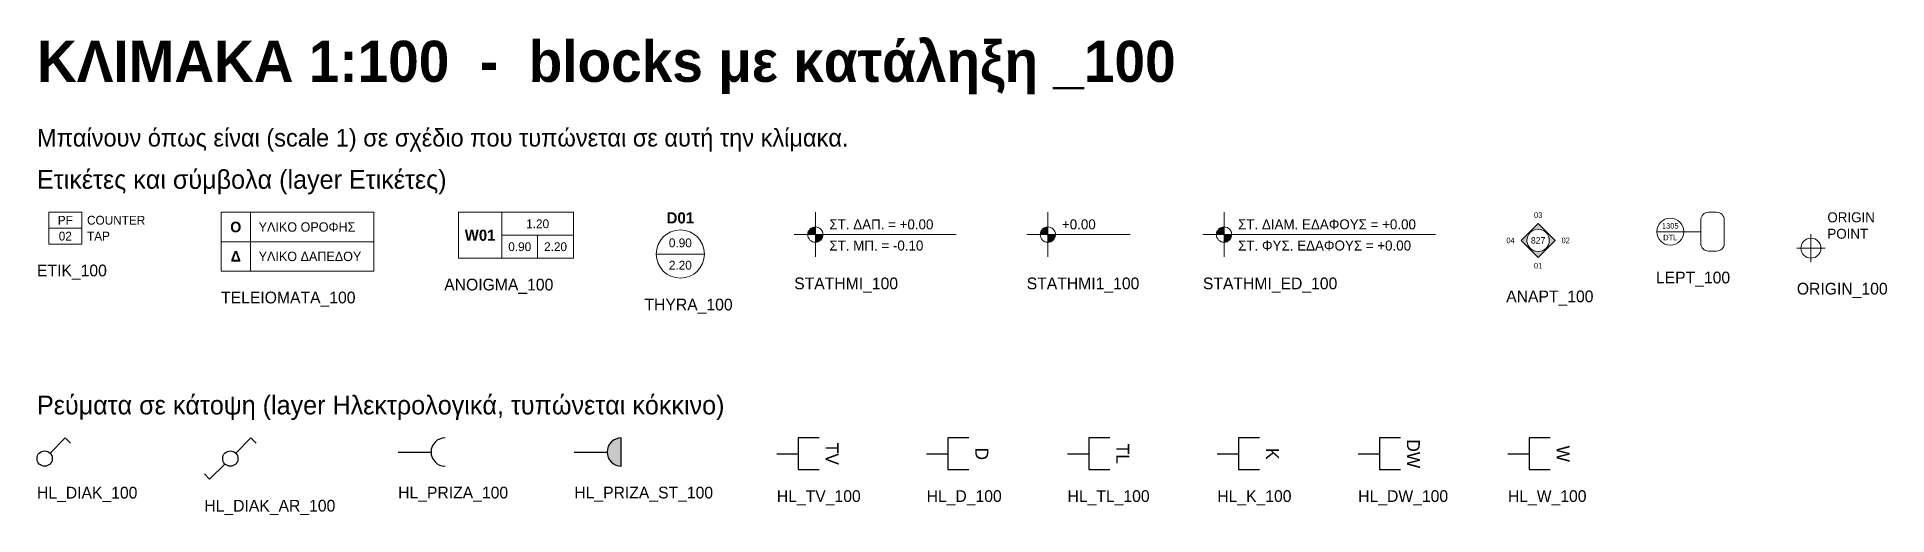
# Model space of a CAD drawing. Extents: x 0 to 269, y -106 to 0.
# Drawn here: x 92.85 to 124.36, y -8.07 to 0.06 of the extents above; entities that cross this region are included whole.
import ezdxf
from ezdxf.enums import TextEntityAlignment as Align

# ---------------------------------------------------------------- set-up
doc = ezdxf.new("R2010")
doc.units = 0
doc.layers.add('KIT-Οδηγίες', color=140, linetype='Continuous', plot=False)
doc.layers.add('Ετικέτες', color=61, linetype='Continuous', lineweight=18)
doc.layers.add('Ηλεκτρολογικά', color=1, linetype='Continuous', lineweight=25)
doc.styles.add('KIT', font='Commissioner-Regular.ttf')
doc.styles.add('KIT-B', font='Commissioner-Bold.ttf')

msp = doc.modelspace()

# ---------------------------------------------------------------- texts
at = {"layer": 'KIT-Οδηγίες'}
for s, height, style, p in [('ΚΛΙΜΑΚΑ 1:100  -  blocks με κατάληξη _100', 0.7, 'KIT-B', (92.85, -0.7)), ('Μπαίνουν όπως είναι (scale 1) σε σχέδιο που τυπώνεται σε αυτή την κλίμακα.', 0.3, 'KIT', (92.85, -1.8)), ('Ετικέτες και σύμβολα (layer Ετικέτες)', 0.32, 'KIT', (92.85, -2.52)), ('ETIK_100', 0.2, 'KIT', (92.85, -4.01)), ('ANOIGMA_100', 0.2, 'KIT', (99.785, -4.25)), ('STATHMI_100', 0.2, 'KIT', (105.745, -4.23)), ('STATHMI1_100', 0.2, 'KIT', (109.705, -4.23)), ('STATHMI_ED_100', 0.2, 'KIT', (112.705, -4.23)), ('LEPT_100', 0.2, 'KIT', (120.42, -4.13)), ('TELEIOMATA_100', 0.2, 'KIT', (95.985, -4.47)), ('THYRA_100', 0.2, 'KIT', (103.195, -4.59)), ('ANAPT_100', 0.2, 'KIT', (117.87, -4.451)), ('ORIGIN_100', 0.2, 'KIT', (122.82, -4.32)), ('Ρεύματα σε κάτοψη (layer Ηλεκτρολογικά, τυπώνεται κόκκινο)', 0.32, 'KIT', (92.85, -6.36)), ('HL_DIAK_100', 0.2, 'KIT', (92.85, -7.792)), ('HL_DIAK_AR_100', 0.2, 'KIT', (95.7, -8.014)), ('HL_PRIZA_100', 0.2, 'KIT', (99, -7.79)), ('HL_PRIZA_ST_100', 0.2, 'KIT', (102, -7.79)), ('HL_TV_100', 0.2, 'KIT', (105.45, -7.85)), ('HL_D_100', 0.2, 'KIT', (108, -7.85)), ('HL_TL_100', 0.2, 'KIT', (110.4, -7.85)), ('HL_K_100', 0.2, 'KIT', (112.95, -7.85)), ('HL_DW_100', 0.2, 'KIT', (115.35, -7.85)), ('HL_W_100', 0.2, 'KIT', (117.9, -7.85))]:
    msp.add_text(s, height=height, dxfattribs=dict(at, style=style)).set_placement(p)

# ---------------------------------------------------------------- blocks, each defined once
blk = doc.blocks.new('HL_DIAK_100')
for p, q in [((0.092, 0.092), (0.352, 0.352)), ((0.352, 0.352), (0.442, 0.262))]:
    blk.add_line(p, q)
blk.add_circle((0, 0), 0.13)
blk = doc.blocks.new('HL_DIAK_AR_100')
for p, q in [((0.092, 0.092), (0.352, 0.352)), ((0.352, 0.352), (0.442, 0.262)), ((-0.352, -0.352), (-0.442, -0.262)), ((-0.092, -0.092), (-0.352, -0.352))]:
    blk.add_line(p, q)
blk.add_circle((0, 0), 0.13)
blk = doc.blocks.new('HL_PRIZA_100')
blk.add_line((0, 0), (0.56, 0))
blk.add_arc((0.8, 0), 0.24, 90, 270)
blk = doc.blocks.new('HL_PRIZA_ST_100')
blk.add_hatch(color=256).paths.add_polyline_path([(0.8, 0), (0.8, 0.24, 1), (0.8, -0.24)])
for p, q in [((0, 0), (0.56, 0)), ((0.8, -0.24), (0.8, 0.24))]:
    blk.add_line(p, q)
blk.add_arc((0.8, 0), 0.24, 90, 270)
blk = doc.blocks.new('HL_TV_100')
blk.add_line((0, 0), (0.36, 0))
blk.add_lwpolyline([(0.72, 0.27), (0.36, 0.27), (0.36, -0.27), (0.72, -0.27)])
at = {"style": 'KIT'}
blk.add_text('TV', height=0.22, rotation=-90, dxfattribs=at).set_placement((0.94, 0), align=Align.MIDDLE_CENTER)
blk = doc.blocks.new('HL_D_100')
blk.add_line((0, 0), (0.36, 0))
blk.add_lwpolyline([(0.72, 0.27), (0.36, 0.27), (0.36, -0.27), (0.72, -0.27)])
at = {"style": 'KIT'}
blk.add_text('D', height=0.22, rotation=-90, dxfattribs=at).set_placement((0.94, 0), align=Align.MIDDLE_CENTER)
blk = doc.blocks.new('HL_TL_100')
blk.add_line((0, 0), (0.36, 0))
blk.add_lwpolyline([(0.72, 0.27), (0.36, 0.27), (0.36, -0.27), (0.72, -0.27)])
at = {"style": 'KIT'}
blk.add_text('TL', height=0.22, rotation=-90, dxfattribs=at).set_placement((0.94, 0), align=Align.MIDDLE_CENTER)
blk = doc.blocks.new('HL_K_100')
blk.add_line((0, 0), (0.36, 0))
blk.add_lwpolyline([(0.72, 0.27), (0.36, 0.27), (0.36, -0.27), (0.72, -0.27)])
at = {"style": 'KIT'}
blk.add_text('K', height=0.22, rotation=-90, dxfattribs=at).set_placement((0.94, 0), align=Align.MIDDLE_CENTER)
blk = doc.blocks.new('HL_DW_100')
blk.add_line((0, 0), (0.36, 0))
blk.add_lwpolyline([(0.72, 0.27), (0.36, 0.27), (0.36, -0.27), (0.72, -0.27)])
at = {"style": 'KIT'}
blk.add_text('DW', height=0.22, rotation=-90, dxfattribs=at).set_placement((0.94, 0), align=Align.MIDDLE_CENTER)
blk = doc.blocks.new('HL_W_100')
blk.add_line((0, 0), (0.36, 0))
blk.add_lwpolyline([(0.72, 0.27), (0.36, 0.27), (0.36, -0.27), (0.72, -0.27)])
at = {"style": 'KIT'}
blk.add_text('W', height=0.22, rotation=-90, dxfattribs=at).set_placement((0.94, 0), align=Align.MIDDLE_CENTER)
blk = doc.blocks.new('ETIK_100')
blk.add_line((0, 0.27), (0.56, 0.27))
blk.add_lwpolyline([(0, 0), (0.56, 0), (0.56, 0.54), (0, 0.54)], close=True)
at = {"style": 'KIT'}
for tag, p in [('ΚΩΔΙΚΟΣ', (0.28, 0.405)), ('ΑΡΙΘΜΟΣ', (0.28, 0.135))]:
    blk.add_attdef(tag, text='', height=0.15, dxfattribs=at).set_placement(p, align=Align.MIDDLE_CENTER)
for tag, p in [('ΚΕΙΜΕΝΟ1', (0.65, 0.33)), ('ΚΕΙΜΕΝΟ2', (0.65, 0.06))]:
    blk.add_attdef(tag, p, '', height=0.15, dxfattribs=at)
blk = doc.blocks.new('TELEIOMATA_100')
for p, q in [((0.5, 0), (0.5, 1)), ((0, 0.5), (2.6, 0.5))]:
    blk.add_line(p, q)
blk.add_lwpolyline([(0, 0), (2.6, 0), (2.6, 1), (0, 1)], close=True)
at = {"style": 'KIT-B'}
for s, p in [('Ο', (0.25, 0.75)), ('Δ', (0.25, 0.25))]:
    blk.add_text(s, height=0.18, dxfattribs=at).set_placement(p, align=Align.MIDDLE_CENTER)
at = {"style": 'KIT'}
for tag, p in [('ΟΡΟΦΗ', (0.64, 0.75)), ('ΔΑΠΕΔΟ', (0.64, 0.25))]:
    blk.add_attdef(tag, text='', height=0.16, dxfattribs=at).set_placement(p, align=Align.MIDDLE_LEFT)
blk = doc.blocks.new('ANOIGMA_100')
for p, q in [((0.74, 0), (0.74, 0.78)), ((0.74, 0.39), (1.96, 0.39)), ((1.35, 0), (1.35, 0.39))]:
    blk.add_line(p, q)
blk.add_lwpolyline([(0, 0), (1.96, 0), (1.96, 0.78), (0, 0.78)], close=True)
for tag, height, style, p in [('ΠΛΑΤΟΣ', 0.15, 'KIT', (1.35, 0.585)), ('ΑΡΙΘΜΟΣ', 0.19, 'KIT-B', (0.37, 0.39)), ('ΠΟΔΙΑ', 0.15, 'KIT', (1.045, 0.195)), ('ΠΡΕΚΙ', 0.15, 'KIT', (1.655, 0.195))]:
    blk.add_attdef(tag, text='', height=height, dxfattribs=dict(style=style)).set_placement(p, align=Align.MIDDLE_CENTER)
blk = doc.blocks.new('THYRA_100')
blk.add_line((-0.41, 0), (0.41, 0))
blk.add_circle((0, 0), 0.41)
at = {"style": 'KIT-B'}
blk.add_attdef('ΑΡΙΘΜΟΣ', text='', height=0.19, dxfattribs=at).set_placement((0, 0.52), align=Align.CENTER)
at = {"style": 'KIT'}
for tag, p in [('ΠΛΑΤΟΣ', (0, 0.19)), ('ΠΡΕΚΙ', (0, -0.19))]:
    blk.add_attdef(tag, text='', height=0.15, dxfattribs=at).set_placement(p, align=Align.MIDDLE_CENTER)
blk = doc.blocks.new('STATHMI_100')
for points in [[(0, 0), (0, 0.13, 0.414214), (-0.13, 0)], [(0, 0), (0, -0.13, 0.414214), (0.13, 0)]]:
    blk.add_hatch(color=256).paths.add_polyline_path(points)
for p, q in [((0, -0.38), (0, 0.38)), ((-0.36, 0), (2.4, 0))]:
    blk.add_line(p, q)
blk.add_circle((0, 0), 0.13)
at = {"style": 'KIT'}
for tag, p in [('ΔΑΠΕΔΟ', (0.24, 0.09)), ('ΜΠΕΤΟΝ', (0.24, -0.27))]:
    blk.add_attdef(tag, p, '', height=0.17, dxfattribs=at)
blk = doc.blocks.new('STATHMI1_100')
for points in [[(0, 0), (0, 0.13, 0.414214), (-0.13, 0)], [(0, 0), (0, -0.13, 0.414214), (0.13, 0)]]:
    blk.add_hatch(color=256).paths.add_polyline_path(points)
for p, q in [((0, -0.38), (0, 0.38)), ((-0.36, 0), (1.4, 0))]:
    blk.add_line(p, q)
blk.add_circle((0, 0), 0.13)
at = {"style": 'KIT'}
blk.add_attdef('ΣΤΑΘΜΗ', (0.24, 0.09), '', height=0.17, dxfattribs=at)
blk = doc.blocks.new('STATHMI_ED_100')
for points in [[(0, 0), (0, 0.13, 0.414214), (-0.13, 0)], [(0, 0), (0, -0.13, 0.414214), (0.13, 0)]]:
    blk.add_hatch(color=256).paths.add_polyline_path(points)
for p, q in [((0, -0.38), (0, 0.38)), ((-0.36, 0), (3.604, 0))]:
    blk.add_line(p, q)
blk.add_circle((0, 0), 0.13)
at = {"style": 'KIT'}
for tag, p in [('ΔΙΑΜΟΡΦΩΜΕΝΟ', (0.24, 0.09)), ('ΦΥΣΙΚΟ', (0.24, -0.27))]:
    blk.add_attdef(tag, p, '', height=0.17, dxfattribs=at)
blk = doc.blocks.new('ANAPT_100')
h = blk.add_hatch(color=256)
h.paths.add_polyline_path([(0.29, 0), (0, 0.29), (-0.29, 0), (0, -0.29)])
h.paths.add_polyline_path([(-0.19, 0, 1), (0.19, 0, 1)], flags=16)
blk.add_lwpolyline([(0.29, 0), (0, 0.29), (-0.29, 0), (0, -0.29)], close=True)
blk.add_circle((0, 0), 0.19)
at = {"style": 'KIT'}
for s, p in [('03', (0, 0.43)), ('04', (-0.47, 0)), ('02', (0.47, 0)), ('01', (0, -0.43))]:
    blk.add_text(s, height=0.095, dxfattribs=at).set_placement(p, align=Align.MIDDLE_CENTER)
blk.add_attdef('ΣΧΕΔΙΟ', text='', height=0.11, dxfattribs=at).set_placement((0, 0), align=Align.MIDDLE_CENTER)
blk = doc.blocks.new('LEPT_100')
for p, q in [((-0.23, 0), (0.23, 0)), ((0.23, 0), (0.52, 0))]:
    blk.add_line(p, q)
blk.add_lwpolyline([(0.65, -0.33), (0.79, -0.33, 0.414214), (0.92, -0.2), (0.92, 0.2, 0.414214), (0.79, 0.33), (0.65, 0.33, 0.414214), (0.52, 0.2), (0.52, -0.2, 0.414214)], format="xyb", close=True)
blk.add_circle((0, 0), 0.23)
at = {"style": 'KIT'}
blk.add_text('DTL', height=0.095, dxfattribs=at).set_placement((0, -0.1), align=Align.MIDDLE_CENTER)
blk.add_attdef('ΣΧΕΔΙΟ', text='', height=0.095, dxfattribs=at).set_placement((0, 0.1), align=Align.MIDDLE_CENTER)
blk = doc.blocks.new('ORIGIN_100')
at = {"color": 1}
for p, q in [((-0.24, 0), (0.24, 0)), ((0, -0.24), (0, 0.24))]:
    blk.add_line(p, q, dxfattribs=at)
blk.add_circle((0, 0), 0.17, dxfattribs=at)
at = {"color": 1, "style": 'KIT'}
for s, p in [('ORIGIN', (0.28, 0.44)), ('POINT', (0.28, 0.16))]:
    blk.add_text(s, height=0.17, dxfattribs=at).set_placement(p)

# ---------------------------------------------------------------- block references
at = {"layer": 'Ετικέτες'}
for name, p, values in [('ETIK_100', (93.052, -3.46), {'ΚΩΔΙΚΟΣ': 'PF', 'ΑΡΙΘΜΟΣ': '02', 'ΚΕΙΜΕΝΟ1': 'COUNTER', 'ΚΕΙΜΕΝΟ2': 'TAP'}), ('TELEIOMATA_100', (95.985, -3.92), {'ΟΡΟΦΗ': 'ΥΛΙΚΟ ΟΡΟΦΗΣ', 'ΔΑΠΕΔΟ': 'ΥΛΙΚΟ ΔΑΠΕΔΟΥ'}), ('ANOIGMA_100', (100.026, -3.7), {'ΑΡΙΘΜΟΣ': 'W01', 'ΠΛΑΤΟΣ': '1.20', 'ΠΟΔΙΑ': '0.90', 'ΠΡΕΚΙ': '2.20'}), ('THYRA_100', (103.806, -3.63), {'ΑΡΙΘΜΟΣ': 'D01', 'ΠΛΑΤΟΣ': '0.90', 'ΠΡΕΚΙ': '2.20'}), ('STATHMI_100', (106.105, -3.3), {'ΔΑΠΕΔΟ': 'ΣΤ. ΔΑΠ. = +0.00', 'ΜΠΕΤΟΝ': 'ΣΤ. ΜΠ. = -0.10'}), ('STATHMI1_100', (110.065, -3.3), {'ΣΤΑΘΜΗ': '+0.00'}), ('STATHMI_ED_100', (113.065, -3.3), {'ΔΙΑΜΟΡΦΩΜΕΝΟ': 'ΣΤ. ΔΙΑΜ. ΕΔΑΦΟΥΣ = +0.00', 'ΦΥΣΙΚΟ': 'ΣΤ. ΦΥΣ. ΕΔΑΦΟΥΣ = +0.00'}), ('ANAPT_100', (118.414, -3.398), {'ΣΧΕΔΙΟ': '827'}), ('LEPT_100', (120.664, -3.25), {'ΣΧΕΔΙΟ': '1305'})]:
    msp.add_blockref(name, p, dxfattribs=at).add_auto_attribs(values)
msp.add_blockref('ORIGIN_100', (123.06, -3.53), dxfattribs=at)
at = {"layer": 'Ηλεκτρολογικά'}
for name, p in [('HL_DIAK_100', (92.98, -7.112)), ('HL_DIAK_AR_100', (96.142, -7.112)), ('HL_PRIZA_100', (99, -7)), ('HL_PRIZA_ST_100', (102, -7)), ('HL_TV_100', (105.45, -7.03)), ('HL_D_100', (108, -7.03)), ('HL_TL_100', (110.4, -7.03)), ('HL_K_100', (112.95, -7.03)), ('HL_DW_100', (115.35, -7.03)), ('HL_W_100', (117.9, -7.03))]:
    msp.add_blockref(name, p, dxfattribs=at)

msp.set_redraw_order([(e.dxf.handle, doc.entitydb.next_handle()) for e in msp.query("TEXT MTEXT ATTDEF DIMENSION ARC_DIMENSION")])  # texts and dimensions are drawn at this point

doc.saveas('drawing.dxf')
